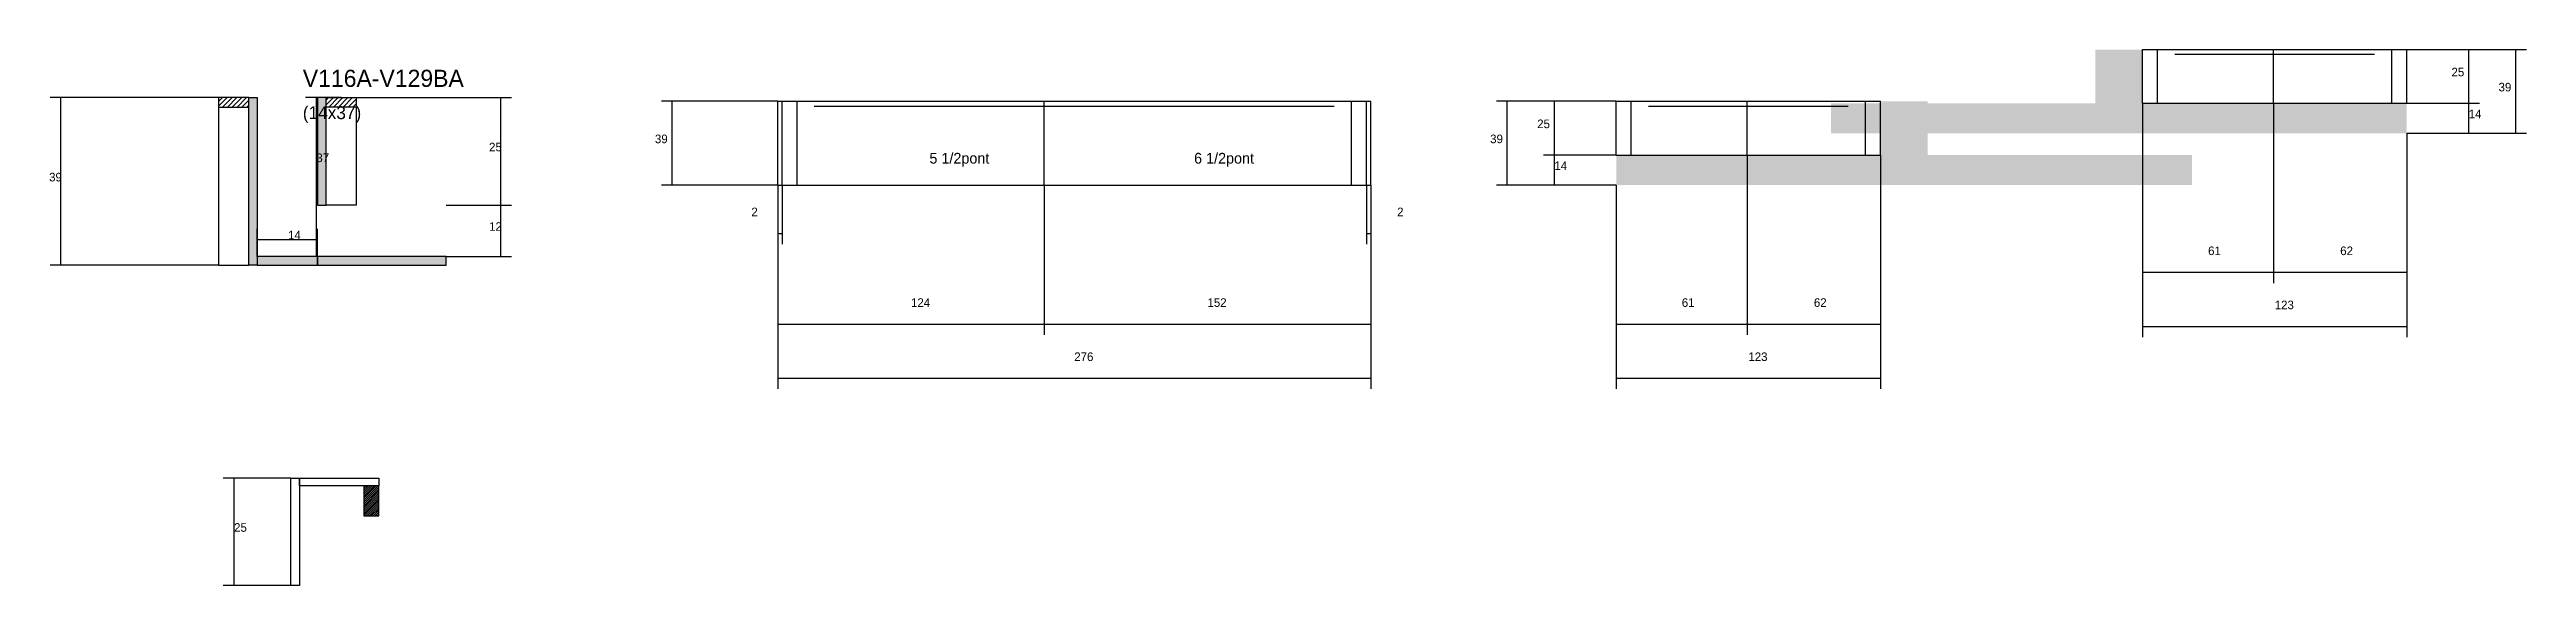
# Model space of a CAD drawing. Header units: metres. Extents: x -2848 to 22762, y -45195 to 1016.
# Drawn here: x 9482 to 10635, y -42027 to -41778 of the extents above; entities that cross this region are included whole.
import ezdxf

# ---------------------------------------------------------------- set-up
doc = ezdxf.new("R2010")
doc.units = ezdxf.units.M
for name, color, linetype in [('COTA', 4, 'Continuous'), ('Cota Seção (2x)', 4, 'Continuous'), ('Hachura', 253, 'Continuous'), ('Madeira', 126, 'Continuous'), ('NOMENCLATURA', 7, 'Continuous'), ('Painéis', 200, 'Continuous'), ('SARR_2.2x7', 40, 'Continuous'), ('Texto Seção', 7, 'Continuous')]:
    doc.layers.add(name, color=color, linetype=linetype)

msp = doc.modelspace()

# ---------------------------------------------------------------- texts
at = {"layer": 'COTA'}
for s, p in [('25', (10600.2, -41790.1)), ('39', (10622.1, -41797.1)), ('14', (10608.2, -41809.6)), ('39', (9763.9, -41821.2)), ('39', (10152.7, -41821.2)), ('25', (10174.6, -41814.2)), ('25', (9686.7, -41825)), ('14', (10182.6, -41833.7)), ('39', (9481.9, -41839)), ('2', (9808.8, -41855.2)), ('2', (10109.4, -41855.2)), ('12', (9686.7, -41862)), ('61', (10486.9, -41873.3)), ('62', (10548.4, -41873.3)), ('124', (9883.1, -41897.4)), ('152', (10021.1, -41897.4)), ('61', (10241.9, -41897.4)), ('62', (10303.4, -41897.4)), ('123', (10517.9, -41898.5)), ('276', (9959.1, -41922.6)), ('123', (10272.9, -41922.6))]:
    msp.add_text(s, height=4, dxfattribs=at).set_placement(p)
at = {"layer": 'Cota Seção (2x)'}
for s, p in [('37', (9606.3, -41830)), ('14', (9593.1, -41866)), ('25', (9568, -42002.1))]:
    msp.add_text(s, height=4, dxfattribs=at).set_placement(p)
at = {"layer": 'NOMENCLATURA'}
for s, p in [('5 1/2pont', (9891.7, -41830.7)), ('6 1/2pont', (10014.9, -41830.7))]:
    msp.add_text(s, height=5, dxfattribs=at).set_placement(p)
at = {"layer": 'Texto Seção'}
for s, height, p in [('V116A-V129BA', 8, (9600, -41795)), ('(14x37)', 6, (9600, -41810))]:
    msp.add_text(s, height=height, dxfattribs=at).set_placement(p)

# ---------------------------------------------------------------- hatches: boundary and pattern name
at = {"layer": 'COTA'}
h = msp.add_hatch(dxfattribs=at)
h.set_pattern_fill('AR-CONC', scale=0.03)
h.paths.add_polyline_path([(10456.4, -41777.6), (10434.4, -41777.6), (10434.4, -41802.6), (10311.4, -41802.6), (10311.4, -41816.6), (10579.4, -41816.6), (10579.4, -41802.6), (10456.4, -41802.6)])
h = msp.add_hatch(dxfattribs=at)
h.set_pattern_fill('AR-CONC', scale=0.03)
h.paths.add_polyline_path([(10356.4, -41801.7), (10334.4, -41801.7), (10334.4, -41826.7), (10211.4, -41826.7), (10211.4, -41840.7), (10479.4, -41840.7), (10479.4, -41826.7), (10356.4, -41826.7)])
at = {"layer": 'Hachura'}
h = msp.add_hatch(dxfattribs=at)
h.set_pattern_fill('ANSI31', scale=0.5)
h.paths.add_polyline_path([(9574.8, -41804.4), (9574.8, -41800), (9574.8, -41800), (9560.8, -41800), (9560.8, -41800), (9560.8, -41804.4), (9560.8, -41804.4), (9574.8, -41804.4)])
h = msp.add_hatch(color=8, dxfattribs=at)
h.dxf.hatch_style = 1
h.paths.add_polyline_path([(9578.8, -41800), (9574.8, -41800), (9574.8, -41800), (9574.8, -41878), (9574.8, -41878), (9578.8, -41878), (9578.8, -41878), (9578.8, -41800)])
h = msp.add_hatch(color=8, dxfattribs=at)
h.dxf.hatch_style = 1
h.paths.add_polyline_path([(9610.8, -41800), (9606.8, -41800), (9606.8, -41850), (9610.8, -41850)])
h = msp.add_hatch(dxfattribs=at)
h.set_pattern_fill('ANSI31', scale=0.5)
h.paths.add_polyline_path([(9610.8, -41804.4), (9610.8, -41800), (9610.8, -41800), (9624.8, -41800), (9624.8, -41800), (9624.8, -41804.4), (9624.8, -41804.4), (9610.8, -41804.4)])
h = msp.add_hatch(color=8, dxfattribs=at)
h.dxf.hatch_style = 1
h.paths.add_polyline_path([(9606.8, -41878), (9606.8, -41874), (9606.8, -41874), (9578.8, -41874), (9578.8, -41874), (9578.8, -41878), (9578.8, -41878), (9606.8, -41878)])
h = msp.add_hatch(color=8, dxfattribs=at)
h.dxf.hatch_style = 1
h.paths.add_polyline_path([(9666.8, -41878), (9666.8, -41874), (9666.8, -41874), (9606.8, -41874), (9606.8, -41874), (9606.8, -41878), (9606.8, -41878), (9666.8, -41878)])
at = {"layer": 'Madeira'}
h = msp.add_hatch(dxfattribs=at)
h.set_pattern_fill('ANSI31', scale=0.2)
h.paths.add_polyline_path([(9635.4, -41980.7), (9628.4, -41980.7), (9628.4, -41994.7), (9635.4, -41994.7)])

# ---------------------------------------------------------------- linework, layer by layer
at = {"layer": 'COTA'}
for p, q in [((10579.4, -41777.6), (10613.2, -41777.6)), ((10579.4, -41777.6), (10635.1, -41777.6)), ((10608.2, -41802.6), (10608.2, -41777.6)), ((10630.1, -41816.6), (10630.1, -41777.6)), ((9560.8, -41800), (9482.4, -41800)), ((9487.4, -41878), (9487.4, -41800)), ((9624.8, -41800), (9697.2, -41800)), ((9692.2, -41850), (9692.2, -41800)), ((9821.1, -41801.7), (9766.9, -41801.7)), ((9771.9, -41840.7), (9771.9, -41801.7)), ((10211.4, -41801.7), (10155.7, -41801.7)), ((10160.7, -41840.7), (10160.7, -41801.7)), ((10211.4, -41801.7), (10177.6, -41801.7)), ((10182.6, -41826.7), (10182.6, -41801.7)), ((10456.4, -41802.6), (10456.4, -41886.3)), ((10456.4, -41802.6), (10456.4, -41911.5)), ((10517.4, -41802.6), (10517.4, -41886.3)), ((10517.4, -41802.6), (10517.4, -41886.3)), ((10579.4, -41802.6), (10613.2, -41802.6)), ((10579.4, -41802.6), (10613.2, -41802.6)), ((10608.2, -41816.6), (10608.2, -41802.6)), ((10579.4, -41816.6), (10579.4, -41886.3)), ((10579.4, -41816.6), (10579.4, -41911.5)), ((10579.4, -41816.6), (10613.2, -41816.6)), ((10579.4, -41816.6), (10635.1, -41816.6)), ((10211.4, -41826.7), (10177.6, -41826.7)), ((10211.4, -41826.7), (10177.6, -41826.7)), ((10182.6, -41840.7), (10182.6, -41826.7)), ((10272.4, -41826.7), (10272.4, -41910.4)), ((10334.4, -41826.7), (10334.4, -41910.4)), ((10334.4, -41826.7), (10334.4, -41935.6)), ((9821.1, -41840.7), (9766.9, -41840.7)), ((9821.1, -41840.7), (9821.1, -41910.4)), ((9821.1, -41840.7), (9821.1, -41935.6)), ((9821.1, -41840.7), (9821.1, -41868.2)), ((9823.1, -41840.7), (9823.1, -41868.2)), ((9945.1, -41840.7), (9945.1, -41910.4)), ((9945.1, -41840.7), (9945.1, -41910.4)), ((10095.1, -41840.7), (10095.1, -41868.2)), ((10097.1, -41840.7), (10097.1, -41910.4)), ((10097.1, -41840.7), (10097.1, -41935.6)), ((10097.1, -41840.7), (10097.1, -41868.2)), ((10211.4, -41840.7), (10155.7, -41840.7)), ((10211.4, -41840.7), (10177.6, -41840.7)), ((10211.4, -41840.7), (10211.4, -41910.4)), ((10211.4, -41840.7), (10211.4, -41935.6)), ((10272.4, -41840.7), (10272.4, -41910.4)), ((9666.8, -41850), (9697.2, -41850)), ((9666.8, -41850), (9697.2, -41850)), ((9692.2, -41874), (9692.2, -41850)), ((9821.1, -41863.2), (9823.1, -41863.2)), ((10095.1, -41863.2), (10097.1, -41863.2)), ((9666.8, -41874), (9697.2, -41874)), ((9560.8, -41878), (9482.4, -41878)), ((10456.4, -41881.3), (10517.4, -41881.3)), ((10517.4, -41881.3), (10579.4, -41881.3)), ((9821.1, -41905.4), (9945.1, -41905.4)), ((9945.1, -41905.4), (10097.1, -41905.4)), ((10211.4, -41905.4), (10272.4, -41905.4)), ((10272.4, -41905.4), (10334.4, -41905.4)), ((10456.4, -41906.5), (10579.4, -41906.5)), ((9821.1, -41930.6), (10097.1, -41930.6)), ((10211.4, -41930.6), (10334.4, -41930.6))]:
    msp.add_line(p, q, dxfattribs=at)
at = {"layer": 'Cota Seção (2x)'}
for p, q in [((9617.8, -41800), (9601.3, -41800)), ((9606.3, -41874), (9606.3, -41800)), ((9578.8, -41874), (9578.8, -41861)), ((9606.8, -41874), (9606.8, -41861)), ((9578.8, -41866), (9606.8, -41866)), ((9617.8, -41874), (9601.3, -41874)), ((9594.4, -41977.1), (9563, -41977.1)), ((9568, -42027.1), (9568, -41977.1)), ((9594.4, -42027.1), (9563, -42027.1))]:
    msp.add_line(p, q, dxfattribs=at)
at = {"layer": 'Madeira'}
for points in [[(9574.8, -41804.4), (9574.8, -41800), (9560.8, -41800), (9560.8, -41804.4)], [(9574.8, -41800), (9560.8, -41800), (9560.8, -41878), (9574.8, -41878)], [(9610.8, -41804.4), (9610.8, -41800), (9624.8, -41800), (9624.8, -41804.4)], [(9610.8, -41800), (9624.8, -41800), (9624.8, -41850), (9610.8, -41850)], [(9635.4, -41980.7), (9628.4, -41980.7), (9628.4, -41994.7), (9635.4, -41994.7)]]:
    msp.add_lwpolyline(points, close=True, dxfattribs=at)
at = {"layer": 'Painéis'}
for p, q in [((10456.4, -41777.6), (10579.4, -41777.6)), ((10456.4, -41802.6), (10456.4, -41777.6)), ((10517.4, -41802.6), (10517.4, -41777.6)), ((10579.4, -41802.6), (10579.4, -41777.6)), ((9821.1, -41801.7), (10097.1, -41801.7)), ((9821.1, -41840.7), (9821.1, -41801.7)), ((9823.1, -41840.7), (9823.1, -41801.7)), ((9945.1, -41840.7), (9945.1, -41801.7)), ((10095.1, -41840.7), (10095.1, -41801.7)), ((10097.1, -41840.7), (10097.1, -41801.7)), ((10211.4, -41801.7), (10334.4, -41801.7)), ((10211.4, -41826.7), (10211.4, -41801.7)), ((10272.4, -41826.7), (10272.4, -41801.7)), ((10334.4, -41826.7), (10334.4, -41801.7)), ((10456.4, -41802.6), (10579.4, -41802.6)), ((10211.4, -41826.7), (10334.4, -41826.7)), ((9821.1, -41840.7), (10097.1, -41840.7))]:
    msp.add_line(p, q, dxfattribs=at)
for points in [[(9574.8, -41800), (9578.8, -41800), (9578.8, -41878), (9574.8, -41878)], [(9610.8, -41800), (9606.8, -41800), (9606.8, -41850), (9610.8, -41850)], [(9606.8, -41878), (9606.8, -41874), (9578.8, -41874), (9578.8, -41878)], [(9666.8, -41878), (9666.8, -41874), (9606.8, -41874), (9606.8, -41878)], [(9598.4, -42027.1), (9594.4, -42027.1), (9594.4, -41977.1), (9598.4, -41977.1)]]:
    msp.add_lwpolyline(points, close=True, dxfattribs=at)
msp.add_lwpolyline([(9598.4, -41977.1), (9635.4, -41977.1), (9635.4, -41980.7), (9598.4, -41980.7), (9598.4, -41977.1)], dxfattribs=at)
at = {"layer": 'SARR_2.2x7'}
for p, q in [((10463.4, -41802.6), (10463.4, -41777.6)), ((10471.4, -41779.8), (10517.4, -41779.8)), ((10517.4, -41779.8), (10564.4, -41779.8)), ((10572.4, -41802.6), (10572.4, -41777.6)), ((9830.1, -41840.7), (9830.1, -41801.7)), ((9838.1, -41803.9), (9945.1, -41803.9)), ((9945.1, -41803.9), (10080.1, -41803.9)), ((10088.1, -41840.7), (10088.1, -41801.7)), ((10218.4, -41826.7), (10218.4, -41801.7)), ((10226.4, -41803.9), (10272.4, -41803.9)), ((10272.4, -41803.9), (10319.4, -41803.9)), ((10327.4, -41826.7), (10327.4, -41801.7))]:
    msp.add_line(p, q, dxfattribs=at)

msp.set_redraw_order([(e.dxf.handle, doc.entitydb.next_handle()) for e in msp.query("TEXT MTEXT ATTDEF DIMENSION ARC_DIMENSION")])  # texts and dimensions are drawn at this point

doc.saveas('drawing.dxf')
